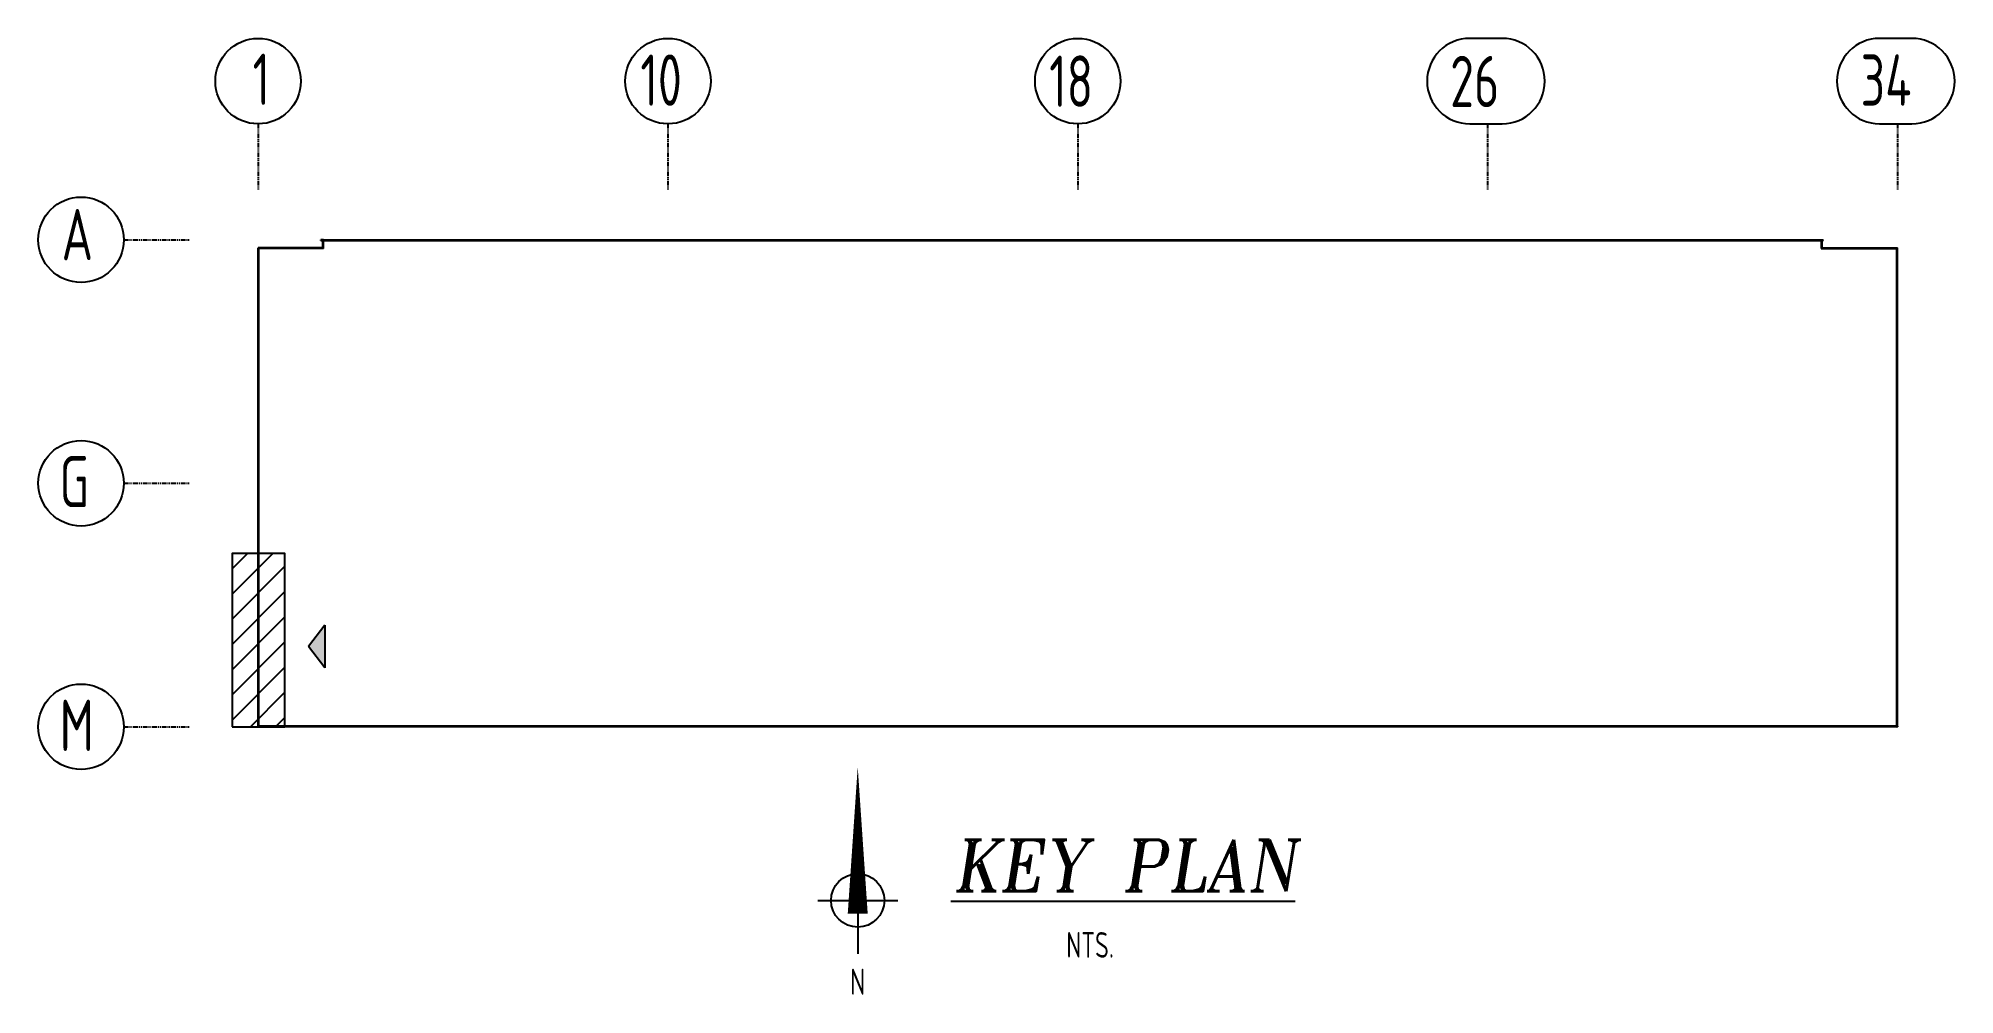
# Model space of a CAD drawing. Header units: inches. Extents: x -3675 to 26577, y -2273 to 5046.
# Drawn here: x 10933 to 11438, y -1622 to -1371 of the extents above; entities that cross this region are included whole.
import ezdxf
from ezdxf.enums import TextEntityAlignment as Align

# ---------------------------------------------------------------- set-up
doc = ezdxf.new("R2010")
doc.units = ezdxf.units.IN
doc.header["$MEASUREMENT"] = 0
doc.linetypes.add('PHANTOM', pattern=[2.5, 1.25, -0.25, 0.25, -0.25, 0.25, -0.25])
doc.layers.get('0').update_dxf_attribs({"linetype": 'CONTINUOUS'})
for name, color, linetype in [('0-25TEXT', 7, 'CONTINUOUS'), ('0-35', 3, 'CONTINUOUS'), ('0-35TEXT', 3, 'CONTINUOUS'), ('0-50', 10, 'CONTINUOUS'), ('BARLIST', 7, 'CONTINUOUS'), ('GRID', 8, 'PHANTOM'), ('Hatch', 253, 'CONTINUOUS'), ('Hgblock', 7, 'CONTINUOUS')]:
    doc.layers.add(name, color=color, linetype=linetype)
doc.styles.add('AR', font='ARCHQUIK.shx', dxfattribs={"width": 0.8})
doc.styles.add('ROMANT', font='romant')

msp = doc.modelspace()

# ---------------------------------------------------------------- texts
at = {"color": 7, "linetype": 'Continuous', "style": 'ROMANT', "oblique": 9, "width": 0.95}
msp.add_text('%%UKEY PLAN', height=13.5, dxfattribs=at).set_placement((11219.43121, -1595.17778), align=Align.CENTER)
at = {"layer": '0-35TEXT', "style": 'AR', "width": 0.8}
msp.add_text('NTS.', height=6.75, dxfattribs=at).set_placement((11204.07266, -1612.72604))
at = {"layer": '0-50', "style": 'AR', "width": 0.8}
for s, p in [('1', (10989.77969, -1388.27391)), ('10', (11091.92289, -1388.4986)), ('18', (11199.58065, -1388.77999)), ('26', (11305.16661, -1388.86444)), ('34', (11413.27804, -1388.4986)), ('A', (10939.47413, -1429.1367)), ('G', (10938.91937, -1494.18475)), ('M', (10938.98482, -1558.30325))]:
    msp.add_text(s, height=13.5, dxfattribs=at).set_placement(p)

# ---------------------------------------------------------------- blocks, each defined once
blk = doc.blocks.new('*U157')
at = {"layer": 'Hgblock', "color": 3}
for p, q in [((-0.375, 0), (0.375, 0)), ((0, 0), (0, -0.5))]:
    blk.add_line(p, q, dxfattribs=at)
blk.add_lwpolyline([(0, 1.25, 0, 0.187, 0), (0, -0.125, 0.187, 0.187, 0)], format="xyseb", dxfattribs=at)
blk.add_circle((0, 0), 0.25, dxfattribs=at)
at = {"layer": 'Hgblock', "color": 3, "style": 'AR', "width": 0.8}
blk.add_text('N', height=0.244, dxfattribs=at).set_placement((0, -0.761), align=Align.MIDDLE)

# ---------------------------------------------------------------- hatches: boundary and pattern name
at = {"layer": '0-25TEXT'}
msp.add_hatch(color=256, dxfattribs=at).paths.add_polyline_path([(11008.77761, -1536.42445), (11004.45771, -1530.79959), (11008.77761, -1525.17473)])
at = {"layer": 'Hatch'}
h = msp.add_hatch(dxfattribs=at)
h.set_pattern_fill('ANSI31', color=256, scale=37.5)
h.set_pattern_definition([(45, (8601.117, -864.1267), (-3.314563, 3.314563), [])])
h.paths.add_polyline_path([(10984.35446, -1551.93875), (10998.29767, -1551.93875), (10998.29767, -1490.28087), (10998.29767, -1551.93875)])
h.paths.add_polyline_path([(10998.29767, -1551.93875), (10984.35446, -1551.93875), (10984.35446, -1506.31125), (10998.29767, -1506.31125)], flags=17)

# ---------------------------------------------------------------- linework, layer by layer
at = {"layer": '0-25TEXT'}
for p, q in [((11008.77761, -1525.17473), (11004.45771, -1530.79959)), ((11008.77761, -1525.17473), (11008.77761, -1536.42445)), ((11008.77761, -1536.42445), (11004.45771, -1530.79959))]:
    msp.add_line(p, q, dxfattribs=at)
at = {"layer": '0-35'}
for p, q in [((10991.23357, -1425.88125), (10991.23357, -1426.06625)), ((11008.29357, -1425.88125), (10991.23357, -1425.88125)), ((10991.23357, -1426.06625), (10991.23357, -1425.88125)), ((10991.23357, -1551.93875), (10991.23357, -1425.88125)), ((11008.47857, -1426.06625), (10991.23357, -1426.06625)), ((10991.41857, -1551.93875), (10991.41857, -1425.88125)), ((11008.47857, -1423.76625), (11007.74857, -1423.76625)), ((11007.74857, -1423.76625), (11403.39357, -1423.76625)), ((11007.74857, -1423.95125), (11007.74857, -1423.76625)), ((11007.74857, -1423.76625), (11007.74857, -1423.95125)), ((11007.74857, -1423.95125), (11008.29357, -1423.95125)), ((11008.29357, -1425.88125), (11008.29357, -1423.95125)), ((11008.47857, -1426.06625), (11008.47857, -1423.95125)), ((11008.47857, -1423.95125), (11402.85857, -1423.95125)), ((11008.47857, -1426.06625), (11008.47857, -1425.88125)), ((11012.90107, -1423.76625), (11012.90107, -1423.95125)), ((11018.04607, -1423.76625), (11018.04607, -1423.95125)), ((11023.79107, -1423.76625), (11023.79107, -1423.95125)), ((11402.85857, -1423.95125), (11402.85857, -1426.06625)), ((11402.85857, -1426.06625), (11422.80679, -1426.06625)), ((11403.04357, -1423.95125), (11403.39357, -1423.95125)), ((11403.04357, -1423.95125), (11403.04357, -1425.88125)), ((11403.04357, -1425.88125), (11422.80679, -1425.88125)), ((11422.80679, -1425.88125), (11422.80679, -1426.06625)), ((11422.80679, -1426.06625), (11422.80679, -1425.88125)), ((11422.80679, -1551.93875), (11422.80679, -1425.88125)), ((11422.99179, -1551.93875), (11422.99179, -1425.88125)), ((11422.99179, -1551.75375), (10991.23357, -1551.75375)), ((11422.99179, -1551.93875), (10991.23357, -1551.93875))]:
    msp.add_line(p, q, dxfattribs=at)
msp.add_lwpolyline([(10984.35446, -1551.93875), (10998.29767, -1551.93875), (10998.29767, -1506.31125), (10984.35446, -1506.31125)], close=True, dxfattribs=at)
at = {"layer": '0-50'}
for p, q in [((10991.23357, -1425.88125), (10991.41857, -1425.88125)), ((10996.98607, -1425.88125), (10996.98607, -1426.06625)), ((11002.73107, -1425.88125), (11002.73107, -1426.06625)), ((11012.90039, -1423.76625), (11012.90039, -1423.95125)), ((11018.04607, -1423.76625), (11018.04607, -1423.95125)), ((11023.79107, -1423.76625), (11023.79107, -1423.95125)), ((11030.01607, -1423.76625), (11030.01607, -1423.95125)), ((11036.24107, -1423.76625), (11036.24107, -1423.95125)), ((11042.46607, -1423.76625), (11042.46607, -1423.95125)), ((11048.69107, -1423.76625), (11048.69107, -1423.95125)), ((11050.59607, -1423.76625), (11050.59607, -1423.95125)), ((11056.82107, -1423.76625), (11056.82107, -1423.95125)), ((11063.04607, -1423.76625), (11063.04607, -1423.95125)), ((11069.27107, -1423.76625), (11069.27107, -1423.95125)), ((11075.49607, -1423.76625), (11075.49607, -1423.95125)), ((11077.40107, -1423.76625), (11077.40107, -1423.95125)), ((11083.62607, -1423.76625), (11083.62607, -1423.95125)), ((11089.85107, -1423.76625), (11089.85107, -1423.95125)), ((11096.07607, -1423.76625), (11096.07607, -1423.95125)), ((11101.70107, -1423.76625), (11101.70107, -1423.95125)), ((11103.61357, -1423.76625), (11103.61357, -1423.95125)), ((11110.44607, -1423.76625), (11110.44607, -1423.95125)), ((11110.44607, -1423.95125), (11110.44607, -1423.76625)), ((11116.67107, -1423.95125), (11116.67107, -1423.76625)), ((11122.89607, -1423.95125), (11122.89607, -1423.76625)), ((11129.12107, -1423.95125), (11129.12107, -1423.76625)), ((11131.02607, -1423.95125), (11131.02607, -1423.76625)), ((11137.25107, -1423.95125), (11137.25107, -1423.76625)), ((11143.47607, -1423.95125), (11143.47607, -1423.76625)), ((11149.70107, -1423.95125), (11149.70107, -1423.76625)), ((11155.92607, -1423.95125), (11155.92607, -1423.76625)), ((11157.83107, -1423.95125), (11157.83107, -1423.76625)), ((11164.05607, -1423.95125), (11164.05607, -1423.76625)), ((11170.28107, -1423.95125), (11170.28107, -1423.76625)), ((11176.50607, -1423.95125), (11176.50607, -1423.76625)), ((11182.73107, -1423.95125), (11182.73107, -1423.76625)), ((11184.63607, -1423.95125), (11184.63607, -1423.76625)), ((11190.86107, -1423.95125), (11190.86107, -1423.76625)), ((11197.07357, -1423.95125), (11197.07357, -1423.76625)), ((11203.28607, -1423.95125), (11203.28607, -1423.76625)), ((11209.51107, -1423.95125), (11209.51107, -1423.76625)), ((11211.41607, -1423.95125), (11211.41607, -1423.76625)), ((11217.64107, -1423.95125), (11217.64107, -1423.76625)), ((11223.86607, -1423.95125), (11223.86607, -1423.76625)), ((11230.09107, -1423.95125), (11230.09107, -1423.76625)), ((11236.31607, -1423.95125), (11236.31607, -1423.76625)), ((11238.22107, -1423.95125), (11238.22107, -1423.76625)), ((11244.44607, -1423.95125), (11244.44607, -1423.76625)), ((11250.67107, -1423.95125), (11250.67107, -1423.76625)), ((11256.89607, -1423.95125), (11256.89607, -1423.76625)), ((11263.12107, -1423.95125), (11263.12107, -1423.76625)), ((11265.02607, -1423.95125), (11265.02607, -1423.76625)), ((11271.25107, -1423.95125), (11271.25107, -1423.76625)), ((11277.47607, -1423.95125), (11277.47607, -1423.76625)), ((11283.70107, -1423.95125), (11283.70107, -1423.76625)), ((11289.92607, -1423.95125), (11289.92607, -1423.76625)), ((11291.83107, -1423.95125), (11291.83107, -1423.76625)), ((11298.05607, -1423.95125), (11298.05607, -1423.76625)), ((11304.28857, -1423.95125), (11304.28857, -1423.76625)), ((11310.52107, -1423.95125), (11310.52107, -1423.76625)), ((11316.74607, -1423.95125), (11316.74607, -1423.76625)), ((11318.65107, -1423.95125), (11318.65107, -1423.76625)), ((11324.87607, -1423.95125), (11324.87607, -1423.76625)), ((11331.10107, -1423.95125), (11331.10107, -1423.76625)), ((11337.32607, -1423.95125), (11337.32607, -1423.76625)), ((11343.55107, -1423.95125), (11343.55107, -1423.76625)), ((11345.45607, -1423.95125), (11345.45607, -1423.76625)), ((11351.68107, -1423.95125), (11351.68107, -1423.76625)), ((11357.90607, -1423.95125), (11357.90607, -1423.76625)), ((11364.13107, -1423.95125), (11364.13107, -1423.76625)), ((11370.35607, -1423.95125), (11370.35607, -1423.76625)), ((11372.26107, -1423.95125), (11372.26107, -1423.76625)), ((11378.48607, -1423.95125), (11378.48607, -1423.76625)), ((11384.71107, -1423.95125), (11384.71107, -1423.76625)), ((11390.93607, -1423.95125), (11390.93607, -1423.76625)), ((11397.16107, -1423.95125), (11397.16107, -1423.76625)), ((11403.39357, -1423.95125), (11403.39357, -1423.76625)), ((11408.61107, -1425.88125), (11408.61107, -1426.06625)), ((11414.35607, -1425.88125), (11414.35607, -1426.06625)), ((11419.90857, -1426.06625), (11419.90857, -1425.88125)), ((11422.80679, -1425.88125), (11422.99179, -1425.88125)), ((10991.23357, -1431.62625), (10991.41857, -1431.62625)), ((11422.80679, -1431.62625), (11422.99179, -1431.62625)), ((10991.23357, -1437.37125), (10991.41857, -1437.37125)), ((11422.80679, -1437.37125), (11422.99179, -1437.37125)), ((10991.23357, -1443.11625), (10991.41857, -1443.11625)), ((11422.80679, -1443.11625), (11422.99179, -1443.11625)), ((10991.23357, -1448.86125), (10991.41857, -1448.86125)), ((11422.80679, -1448.86125), (11422.99179, -1448.86125)), ((10991.23357, -1454.60625), (10991.41857, -1454.60625)), ((11422.80679, -1454.60625), (11422.99179, -1454.60625)), ((10991.23357, -1460.35125), (10991.41857, -1460.35125)), ((11422.80679, -1460.35125), (11422.99179, -1460.35125)), ((10991.23357, -1466.09625), (10991.41857, -1466.09625)), ((11422.80679, -1466.09625), (11422.99179, -1466.09625)), ((10991.23357, -1471.84125), (10991.41857, -1471.84125)), ((11422.80679, -1471.84125), (11422.99179, -1471.84125)), ((10991.23357, -1477.58625), (10991.41857, -1477.58625)), ((11422.80679, -1477.58625), (11422.99179, -1477.58625)), ((10991.23357, -1483.33125), (10991.41857, -1483.33125)), ((11422.80679, -1483.33125), (11422.99179, -1483.33125)), ((10991.23357, -1489.07625), (10991.41857, -1489.07625)), ((11422.80679, -1489.07625), (11422.99179, -1489.07625)), ((10991.23357, -1494.82125), (10991.41857, -1494.82125)), ((11422.80679, -1494.82125), (11422.99179, -1494.82125)), ((10991.23357, -1500.56625), (10991.41857, -1500.56625)), ((11422.80679, -1500.56625), (11422.99179, -1500.56625)), ((10991.23357, -1506.31125), (10991.41857, -1506.31125)), ((11422.80679, -1506.31125), (11422.99179, -1506.31125)), ((10991.23357, -1512.05625), (10991.41857, -1512.05625)), ((11422.80679, -1512.05625), (11422.99179, -1512.05625)), ((10991.23357, -1517.80125), (10991.41857, -1517.80125)), ((11422.80679, -1517.80125), (11422.99179, -1517.80125)), ((10991.23357, -1523.54625), (10991.41857, -1523.54625)), ((11422.80679, -1523.54625), (11422.99179, -1523.54625)), ((10991.23357, -1529.29125), (10991.41857, -1529.29125)), ((11422.80679, -1529.29125), (11422.99179, -1529.29125)), ((10991.23357, -1535.03625), (10991.41857, -1535.03625)), ((11422.80679, -1535.03625), (11422.99179, -1535.03625)), ((10991.23357, -1540.78125), (10991.41857, -1540.78125)), ((11422.80679, -1540.78125), (11422.99179, -1540.78125)), ((10991.23357, -1546.52625), (10991.41857, -1546.52625)), ((11422.80679, -1546.52625), (11422.99179, -1546.52625)), ((10991.23357, -1551.75375), (10991.23357, -1551.93875)), ((10991.23357, -1551.93875), (10991.41857, -1551.93875)), ((10995.36857, -1551.75375), (10995.36857, -1551.93875)), ((10999.50357, -1551.75375), (10999.50357, -1551.93875)), ((11005.72857, -1551.75375), (11005.72857, -1551.93875)), ((11011.95357, -1551.75375), (11011.95357, -1551.93875)), ((11013.85857, -1551.75375), (11013.85857, -1551.93875)), ((11020.08357, -1551.75375), (11020.08357, -1551.93875)), ((11026.32429, -1551.75375), (11026.32429, -1551.93875)), ((11032.54929, -1551.75375), (11032.54929, -1551.93875)), ((11038.77429, -1551.75375), (11038.77429, -1551.93875)), ((11040.67929, -1551.75375), (11040.67929, -1551.93875)), ((11046.90429, -1551.75375), (11046.90429, -1551.93875)), ((11053.12929, -1551.75375), (11053.12929, -1551.93875)), ((11059.35429, -1551.75375), (11059.35429, -1551.93875)), ((11065.57929, -1551.75375), (11065.57929, -1551.93875)), ((11067.48429, -1551.75375), (11067.48429, -1551.93875)), ((11073.70929, -1551.75375), (11073.70929, -1551.93875)), ((11079.93429, -1551.75375), (11079.93429, -1551.93875)), ((11086.15929, -1551.75375), (11086.15929, -1551.93875)), ((11092.38429, -1551.75375), (11092.38429, -1551.93875)), ((11094.28929, -1551.75375), (11094.28929, -1551.93875)), ((11100.51429, -1551.75375), (11100.51429, -1551.93875)), ((11106.73929, -1551.75375), (11106.73929, -1551.93875)), ((11112.96429, -1551.75375), (11112.96429, -1551.93875)), ((11119.18929, -1551.75375), (11119.18929, -1551.93875)), ((11121.09429, -1551.75375), (11121.09429, -1551.93875)), ((11127.31929, -1551.75375), (11127.31929, -1551.93875)), ((11133.54429, -1551.75375), (11133.54429, -1551.93875)), ((11139.76929, -1551.75375), (11139.76929, -1551.93875)), ((11145.99429, -1551.75375), (11145.99429, -1551.93875)), ((11147.89929, -1551.75375), (11147.89929, -1551.93875)), ((11154.12429, -1551.75375), (11154.12429, -1551.93875)), ((11160.34929, -1551.75375), (11160.34929, -1551.93875)), ((11166.57429, -1551.75375), (11166.57429, -1551.93875)), ((11172.79929, -1551.75375), (11172.79929, -1551.93875)), ((11174.70429, -1551.75375), (11174.70429, -1551.93875)), ((11180.92929, -1551.75375), (11180.92929, -1551.93875)), ((11187.15429, -1551.75375), (11187.15429, -1551.93875)), ((11193.37929, -1551.75375), (11193.37929, -1551.93875)), ((11199.60429, -1551.75375), (11199.60429, -1551.93875)), ((11201.50929, -1551.75375), (11201.50929, -1551.93875)), ((11207.73429, -1551.75375), (11207.73429, -1551.93875)), ((11213.95929, -1551.75375), (11213.95929, -1551.93875)), ((11220.18429, -1551.75375), (11220.18429, -1551.93875)), ((11226.40929, -1551.75375), (11226.40929, -1551.93875)), ((11228.31429, -1551.75375), (11228.31429, -1551.93875)), ((11234.53929, -1551.75375), (11234.53929, -1551.93875)), ((11240.76429, -1551.75375), (11240.76429, -1551.93875)), ((11246.98929, -1551.75375), (11246.98929, -1551.93875)), ((11253.21429, -1551.75375), (11253.21429, -1551.93875)), ((11255.11929, -1551.75375), (11255.11929, -1551.93875)), ((11261.34429, -1551.75375), (11261.34429, -1551.93875)), ((11267.56929, -1551.75375), (11267.56929, -1551.93875)), ((11273.79429, -1551.75375), (11273.79429, -1551.93875)), ((11280.01929, -1551.75375), (11280.01929, -1551.93875)), ((11281.92429, -1551.75375), (11281.92429, -1551.93875)), ((11288.14929, -1551.75375), (11288.14929, -1551.93875)), ((11294.37429, -1551.75375), (11294.37429, -1551.93875)), ((11300.59929, -1551.75375), (11300.59929, -1551.93875)), ((11307.43179, -1551.75375), (11307.43179, -1551.93875)), ((11309.33679, -1551.75375), (11309.33679, -1551.93875)), ((11314.96929, -1551.75375), (11314.96929, -1551.93875)), ((11321.19429, -1551.75375), (11321.19429, -1551.93875)), ((11327.41929, -1551.75375), (11327.41929, -1551.93875)), ((11333.64429, -1551.75375), (11333.64429, -1551.93875)), ((11335.54929, -1551.75375), (11335.54929, -1551.93875)), ((11341.77429, -1551.75375), (11341.77429, -1551.93875)), ((11347.99929, -1551.75375), (11347.99929, -1551.93875)), ((11354.22429, -1551.75375), (11354.22429, -1551.93875)), ((11360.44929, -1551.75375), (11360.44929, -1551.93875)), ((11362.35429, -1551.75375), (11362.35429, -1551.93875)), ((11368.57929, -1551.75375), (11368.57929, -1551.93875)), ((11374.80429, -1551.75375), (11374.80429, -1551.93875)), ((11381.02929, -1551.75375), (11381.02929, -1551.93875)), ((11387.25429, -1551.75375), (11387.25429, -1551.93875)), ((11393.47929, -1551.75375), (11393.47929, -1551.93875)), ((11399.70429, -1551.75375), (11399.70429, -1551.93875)), ((11405.92929, -1551.75375), (11405.92929, -1551.93875)), ((11412.15429, -1551.75375), (11412.15429, -1551.93875)), ((11417.57679, -1551.75375), (11417.57679, -1551.93875)), ((11422.80679, -1551.93875), (11422.99179, -1551.93875)), ((11422.99179, -1551.75375), (11422.99179, -1551.93875))]:
    msp.add_line(p, q, dxfattribs=at)
for points in [[(11318.86524, -1370.75355), (11310.35955, -1370.75355, 1), (11310.35955, -1393.25355), (11318.86524, -1393.25355, 1)], [(11426.8048, -1370.75355), (11418.29911, -1370.75355, 1), (11418.29911, -1393.25355), (11426.8048, -1393.25355, 1)]]:
    msp.add_lwpolyline(points, format="xyb", close=True, dxfattribs=at)
for centre in [(10991.23357, -1382.01215), (11099.17312, -1382.01215), (11207.11268, -1382.01215), (10944.59429, -1423.76625), (10944.59429, -1487.8525), (10944.59429, -1551.93875)]:
    msp.add_circle(centre, 11.25, dxfattribs=at)
at = {"layer": 'GRID', "lineweight": -3}
for points in [[(10991.23357, -1393.26215), (10991.23357, -1410.50308)], [(11099.17312, -1393.26215), (11099.17312, -1410.50308)], [(11207.11268, -1393.26215), (11207.11268, -1410.50308)], [(11315.05223, -1393.26215), (11315.05223, -1410.50308)], [(11422.99179, -1393.26215), (11422.99179, -1410.50308)], [(10955.84429, -1423.76625), (10973.08523, -1423.76625)], [(10955.84429, -1487.8525), (10973.08523, -1487.8525)], [(10955.84429, -1551.93875), (10973.08523, -1551.93875)]]:
    msp.add_lwpolyline(points, dxfattribs=at)

# ---------------------------------------------------------------- block references
at = {"layer": 'BARLIST', "xscale": 28.125, "yscale": 28.125, "zscale": 28.125}
msp.add_blockref('*U157', (11149.15121, -1597.64112), dxfattribs=at)

msp.set_redraw_order([(e.dxf.handle, doc.entitydb.next_handle()) for e in msp.query("TEXT MTEXT ATTDEF DIMENSION ARC_DIMENSION")])  # texts and dimensions are drawn at this point

doc.saveas('drawing.dxf')
